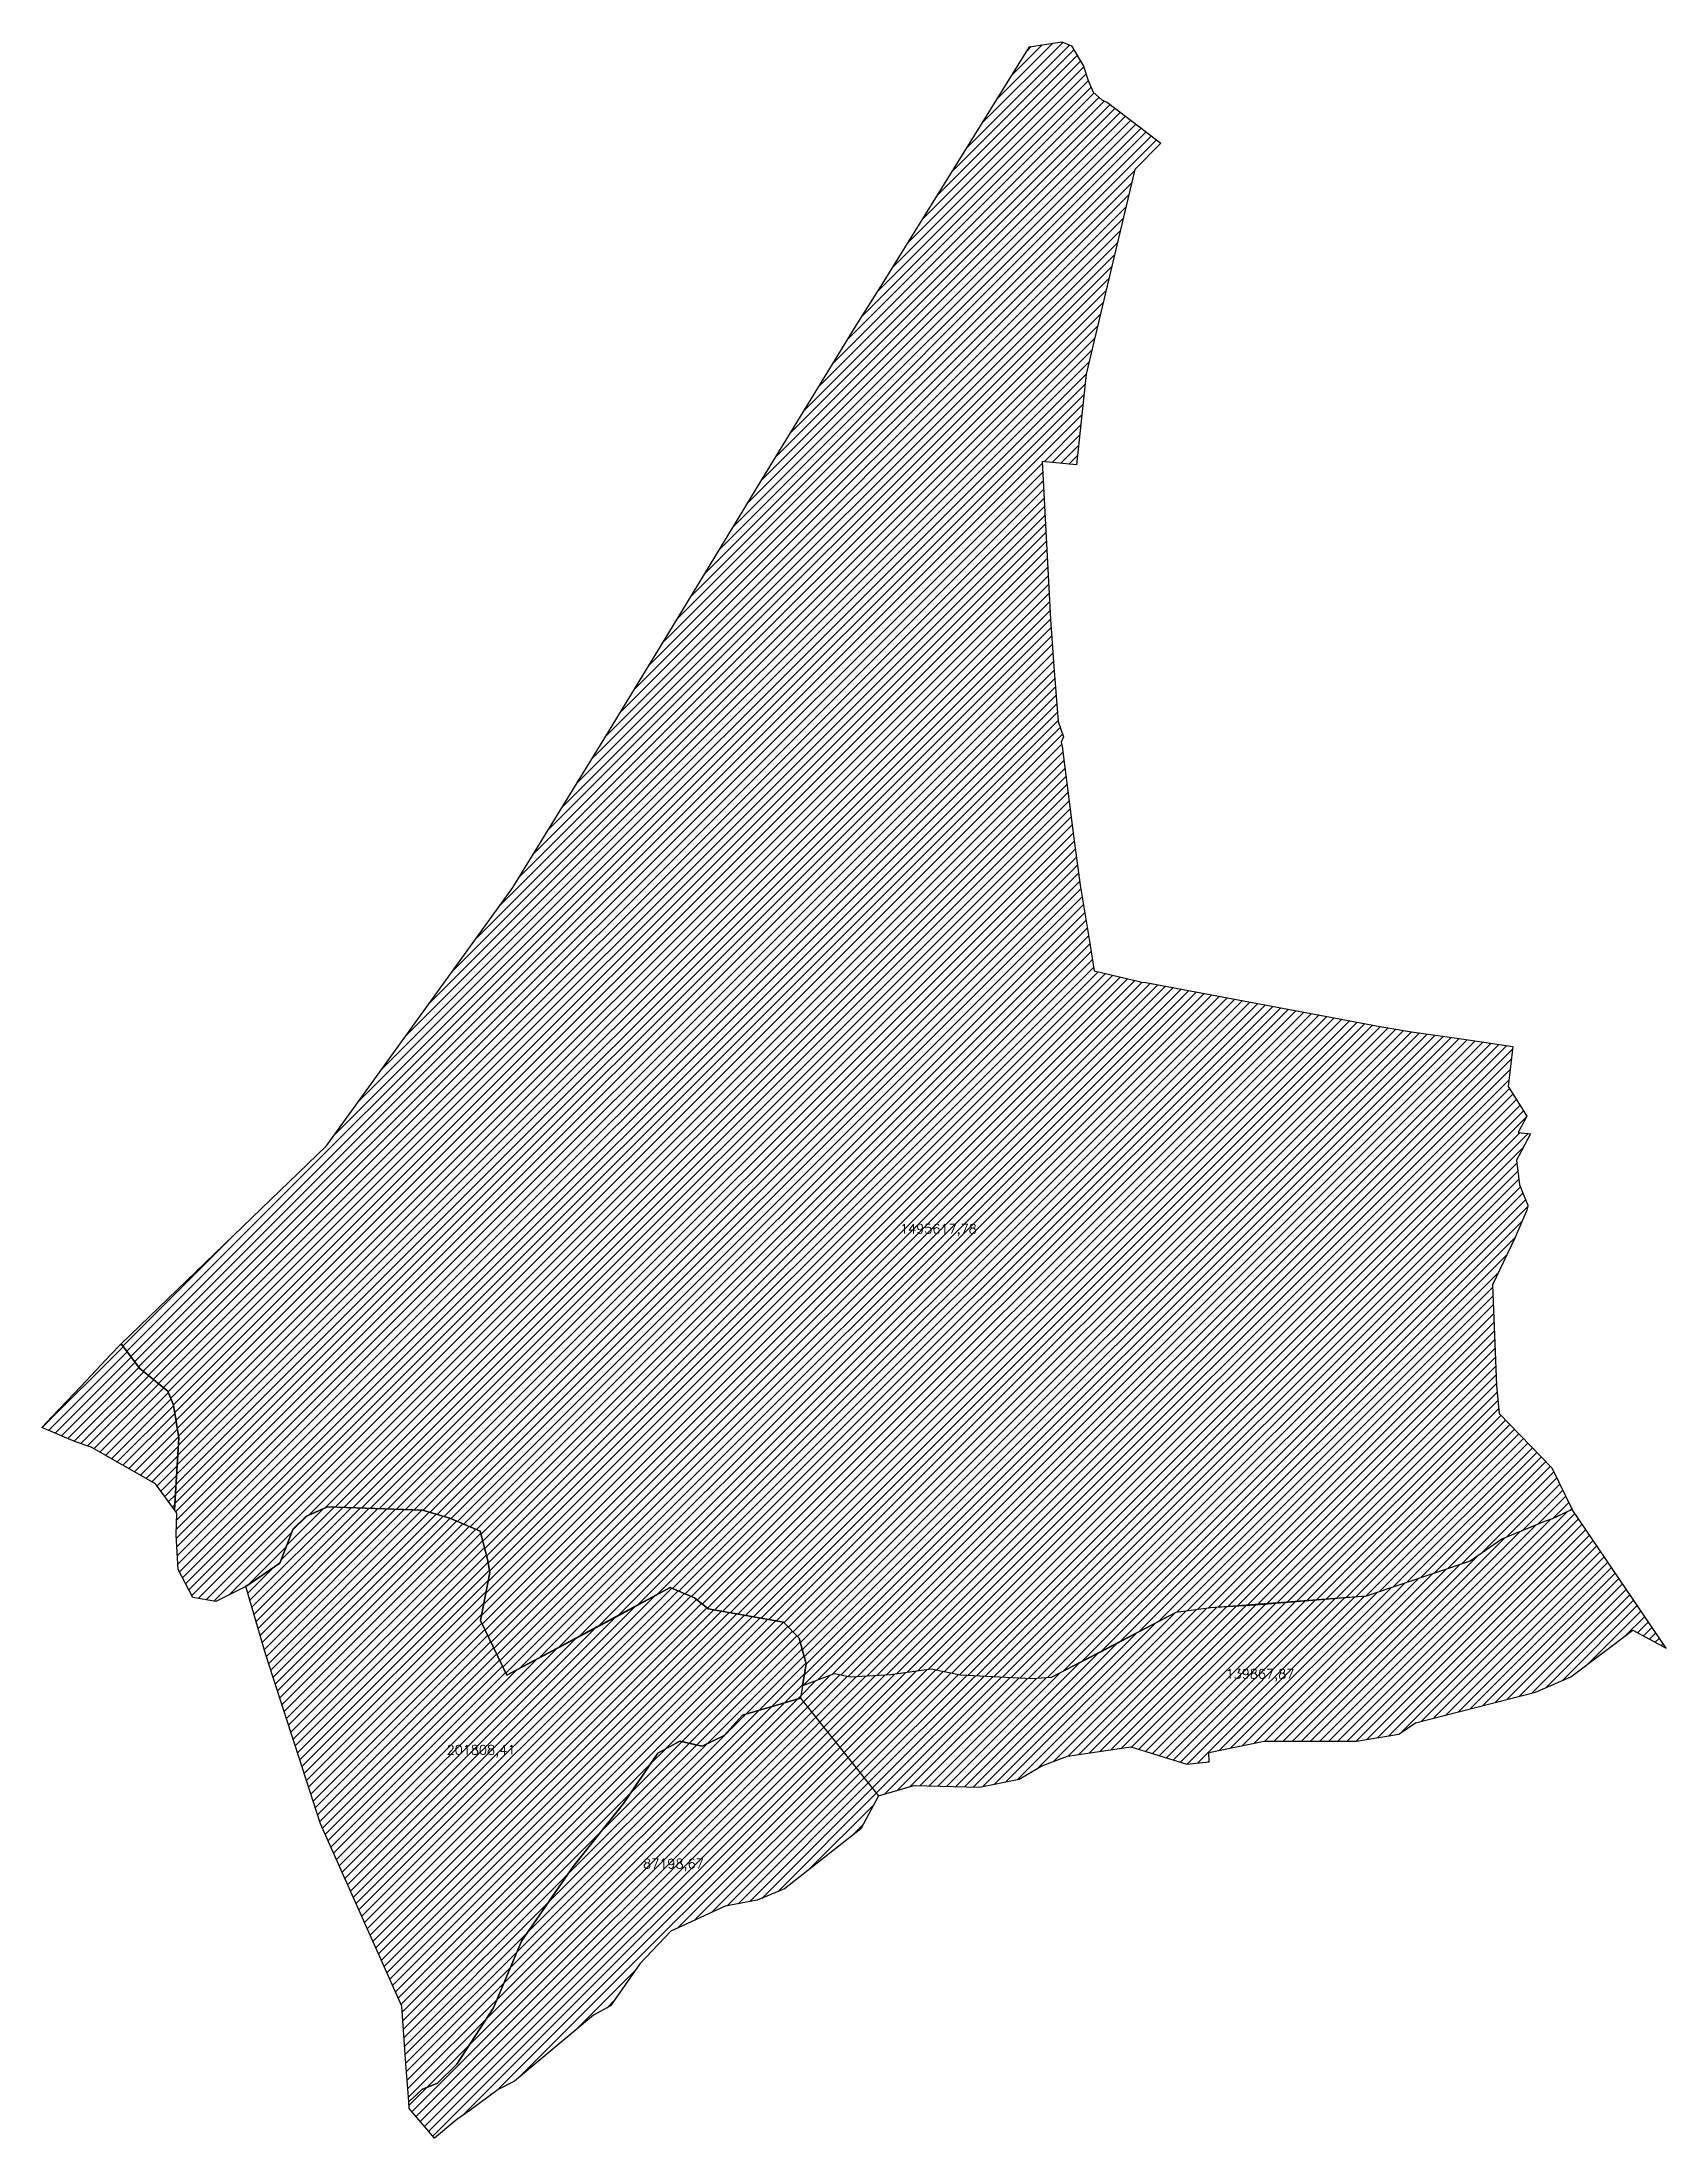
# Model space of a CAD drawing. Extents: x 0 to 28539, y 0 to 9112.
# Drawn here: x 20691 to 22583, y 5606 to 8049 of the extents above; entities that cross this region are included whole.
import ezdxf
from ezdxf.enums import TextEntityAlignment as Align

# ---------------------------------------------------------------- set-up
doc = ezdxf.new("R2010")
doc.units = 0
doc.header["$LTSCALE"] = 10
doc.header["$MEASUREMENT"] = 0
doc.header["$PDMODE"] = 2
doc.header["$PDSIZE"] = 3.5
doc.layers.get('0').update_dxf_attribs({"linetype": 'CONTINUOUS'})
doc.layers.get('Defpoints').update_dxf_attribs({"linetype": 'CONTINUOUS'})
doc.layers.add('COORDENADAS', color=1, linetype='CONTINUOUS')
doc.layers.add('HOJA', color=8, linetype='CONTINUOUS')
doc.styles.add('ARIAL', font='arial.ttf')
doc.styles.add('SIMPLEX', font='simplex', dxfattribs={"height": 8})
doc.dimstyles.new('Arq 1000', dxfattribs={"dimscale": 5, "dimtxt": 2, "dimasz": 0.8, "dimexe": 1, "dimexo": 0.625, "dimgap": 0.2, "dimtad": 0, "dimtih": 1, "dimtoh": 1, "dimzin": 1, "dimtxsty": 'ARIAL', "dimblk": 'DOT', "dimcen": 2.5, "dimadec": 0, "dimazin": 0, "dimtfac": 1, "dimtix": 1, "dimtmove": 2, "dimatfit": 3, "dimfxl": 1, "dimarcsym": 0})

msp = doc.modelspace()

# ---------------------------------------------------------------- texts
at = {"layer": 'COORDENADAS', "color": 1, "true_color": 0xe60000, "style": 'SIMPLEX'}
msp.add_text('1495617,78', height=11, dxfattribs=at).set_placement((21735.495, 6660.013), align=Align.CENTER)
at = {"layer": 'COORDENADAS', "color": 30, "true_color": 0xff962e, "style": 'SIMPLEX'}
msp.add_text('139867,87', height=11, dxfattribs=at).set_placement((22110.126, 6141.221), align=Align.CENTER)
at = {"layer": 'COORDENADAS', "color": 150, "true_color": 0x0075eb, "style": 'SIMPLEX'}
msp.add_text('201808,41', height=11, dxfattribs=at).set_placement((21202.463, 6052.611), align=Align.CENTER)
at = {"layer": 'COORDENADAS', "color": 116, "true_color": 0x00753b, "style": 'SIMPLEX'}
msp.add_text('87198,67', height=11, dxfattribs=at).set_placement((21426.76, 5920.002), align=Align.CENTER)

# ---------------------------------------------------------------- blocks, each defined once
blk = doc.blocks.new('*D8')
at = {"layer": 'COORDENADAS', "color": 1, "lineweight": -2}
for p, q in [((23399.2, 5648.9), (23391.2, 5648.9)), ((23407.2, 5650.8), (23399.2, 5648.9)), ((23414.2, 5650.8), (23407.2, 5650.8))]:
    blk.add_line(p, q, dxfattribs=at)
at = {"layer": 'Defpoints', "color": 0}
for p in [(23391.2, 5648.9), (23417.4, 5650.8), (0, 0)]:
    blk.add_point(p, dxfattribs=at)
at = {"layer": 'COORDENADAS', "color": 7, "insert": (23365.6, 5648.9), "char_height": 10, "attachment_point": 5, "style": 'ARIAL'}
blk.add_mtext('5650,78', dxfattribs=at)
blk = doc.blocks.new('_DOT')
at = {"color": 0, "linetype": 'ByBlock'}
blk.add_line((-0.5, 0), (-1, 0), dxfattribs=at)
at = {"color": 0, "linetype": 'ByBlock', "const_width": 0.5}
blk.add_lwpolyline([(-0.25, 0, 1), (0.25, 0, 1)], format="xyb", close=True, dxfattribs=at)
blk = doc.blocks.new('*D9')
at = {"layer": 'COORDENADAS', "color": 1, "lineweight": -2}
for p, q in [((23292, 6018.1), (23284, 6018.1)), ((23294, 6010.8), (23292, 6018.1)), ((23298.9, 6010.8), (23294, 6010.8))]:
    blk.add_line(p, q, dxfattribs=at)
at = {"layer": 'Defpoints', "color": 0}
for p in [(23284, 6018.1), (23302, 6010.8), (0, 0)]:
    blk.add_point(p, dxfattribs=at)
at = {"layer": 'COORDENADAS', "color": 7, "insert": (23258.3, 6018.1), "char_height": 10, "attachment_point": 5, "style": 'ARIAL'}
blk.add_mtext('6010,80', dxfattribs=at)
blk = doc.blocks.new('*D10')
at = {"layer": 'COORDENADAS', "color": 1, "lineweight": -2}
for p, q in [((23435.3, 5605.7), (23427.3, 5592.9)), ((23444.5, 5605.7), (23435.3, 5605.7)), ((23427.3, 5592.9), (23419.3, 5592.9))]:
    blk.add_line(p, q, dxfattribs=at)
at = {"layer": 'Defpoints', "color": 0}
for p in [(23447.6, 5605.7), (23419.3, 5592.9), (0, 0)]:
    blk.add_point(p, dxfattribs=at)
at = {"layer": 'COORDENADAS', "color": 7, "insert": (23393.6, 5592.9), "char_height": 10, "attachment_point": 5, "style": 'ARIAL'}
blk.add_mtext('5605,68', dxfattribs=at)
blk = doc.blocks.new('*D11')
at = {"layer": 'COORDENADAS', "color": 1, "lineweight": -2}
for p, q in [((23205.4, 6248.4), (23197.4, 6213.6)), ((23224.8, 6248.4), (23205.4, 6248.4)), ((23197.4, 6213.6), (23189.4, 6213.6))]:
    blk.add_line(p, q, dxfattribs=at)
at = {"layer": 'Defpoints', "color": 0}
for p in [(23227.9, 6248.4), (23189.4, 6213.6), (0, 0)]:
    blk.add_point(p, dxfattribs=at)
at = {"layer": 'COORDENADAS', "color": 7, "insert": (23163.7, 6213.6), "char_height": 10, "attachment_point": 5, "style": 'ARIAL'}
blk.add_mtext('6248,39', dxfattribs=at)
blk = doc.blocks.new('*D12')
at = {"layer": 'COORDENADAS', "color": 1, "lineweight": -2}
for p, q in [((23968, 6004.6), (23977.8, 6004.6)), ((23977.8, 6004.6), (23985.8, 5984.4)), ((23985.8, 5984.4), (23993.8, 5984.4))]:
    blk.add_line(p, q, dxfattribs=at)
at = {"layer": 'Defpoints', "color": 0}
for p in [(23964.9, 6004.6), (23993.8, 5984.4), (0, 0)]:
    blk.add_point(p, dxfattribs=at)
at = {"layer": 'COORDENADAS', "color": 7, "insert": (24019.4, 5984.4), "char_height": 10, "attachment_point": 5, "style": 'ARIAL'}
blk.add_mtext('6004,63', dxfattribs=at)

# ---------------------------------------------------------------- dimensions: what is measured, and where the dimension line sits
at = {"layer": 'COORDENADAS'}
for feature_location, offset, picture, middle in [((23227.915, 6248.391), (-38.505, -34.744), '*D11', (23163.731, 6213.647)), ((23302.033, 6010.803), (-18.039, 7.271), '*D9', (23258.341, 6018.074)), ((23964.858, 6004.627), (28.899, -20.183), '*D12', (24019.426, 5984.444)), ((23417.354, 5650.777), (-26.104, -1.899), '*D8', (23365.597, 5648.878)), ((23447.649, 5605.678), (-28.394, -12.762), '*D10', (23393.602, 5592.916))]:
    dim = msp.add_ordinate_dim(feature_location=feature_location, offset=offset, dtype=0, origin=(0, 0), dimstyle='Arq 1000', dxfattribs=at)
    dim.commit()
    dim.dimension.update_dxf_attribs({"geometry": picture, "text_midpoint": middle})

# ---------------------------------------------------------------- hatches: boundary and pattern name
at = {"layer": 'COORDENADAS', "true_color": 0xe60000}
h = msp.add_hatch(dxfattribs=at)
h.set_pattern_fill('LINE', color=1, scale=60, angle=45)
h.set_pattern_definition([(45, (2133.2714, -4e-09), (-5.3033009, 5.3033009), [])])
h.paths.add_polyline_path([(20783.465, 6531.279), (20783.268, 6531.478), (21022.353, 6761.996), (21239.653, 7063.063), (21346.822, 7237.819), (21441.886, 7393.853), (21530.311, 7538.989), (21639.564, 7718.312), (21670.18, 7766.817), (21841.669, 8042.891), (21879.448, 8048.731), (21890.588, 8044.085), (21904.727, 8020.356), (21909.878, 8003.794), (21915.99, 7990.137), (21925.783, 7981.418), (21929.731, 7979.206), (21932.576, 7978.275), (21969.938, 7949.657), (21994.617, 7930.753), (21964.167, 7900.027), (21907.79, 7661.556), (21896.287, 7556.013), (21896.259, 7555.727), (21856.413, 7559.685), (21866.076, 7375.548), (21869.93, 7320.778), (21875.054, 7256.827), (21881.222, 7238.92), (21878.435, 7232.516), (21879.64, 7227.554), (21893.619, 7117.528), (21900.786, 7065.937), (21911.072, 7003.164), (21917.062, 6966.138), (21967.672, 6953.947), (21972.163, 6952.824), (21977.259, 6952.447), (22173.715, 6915.747), (22212.88, 6908.254), (22249.925, 6901.391), (22256.665, 6900.162), (22286.708, 6895.079), (22344.795, 6886.665), (22404.606, 6877.711), (22399.459, 6831.162), (22421.254, 6796.818), (22411.107, 6777.569), (22425.232, 6776.082), (22408.956, 6745.58), (22412.721, 6716.636), (22422.203, 6692.891), (22421.966, 6690.371), (22421.104, 6687.342), (22407.221, 6654.382), (22380.937, 6599.963), (22385.678, 6482.974), (22388.77, 6450.188), (22450.285, 6386.906), (22473.919, 6338.367), (22465.519, 6334.465), (22462.219, 6332.933), (22450.585, 6327.36), (22441.639, 6324.348), (22392.012, 6303.589), (22354.914, 6278.145), (22233.807, 6237.084), (22104.931, 6226.791), (22053.056, 6223.506), (22012.109, 6218.426), (21934.698, 6177.31), (21867.038, 6142.623), (21844.36, 6141.075), (21761.218, 6145.349), (21727.049, 6152.13), (21679.803, 6145.476), (21632.907, 6142.983), (21614.067, 6146.831), (21577.259, 6132.855), (21581.345, 6158.356), (21573.168, 6188.459), (21555.125, 6207.066), (21467.25, 6222.461), (21451.194, 6235.273), (21422.959, 6247.539), (21232.539, 6145.089), (21201.763, 6208.979), (21212.755, 6264.907), (21210.262, 6280.25), (21201.715, 6312.995), (21166.039, 6328.243), (21134.482, 6337.384), (21023.552, 6341.458), (20998.474, 6330.149), (20983.849, 6315.569), (20968.158, 6275.766), (20928.665, 6248.391), (20916.933, 6242.583), (20909.992, 6239.148), (20893.741, 6231.104), (20866.872, 6235.723), (20849.624, 6268.54), (20847.474, 6308.894), (20848.327, 6333.859), (20845.461, 6337.811), (20850.29, 6421.826), (20844.402, 6459.878), (20837.719, 6476.215), (20804.942, 6502.542), (20783.465, 6531.279), (20783.271, 6531.481)])
at = {"layer": 'COORDENADAS', "true_color": 0x0075eb}
h = msp.add_hatch(dxfattribs=at)
h.set_pattern_fill('LINE', color=150, scale=60, angle=45)
h.set_pattern_definition([(45, (-2299.249, 2e-12), (-5.3033009, 5.3033009), [])])
h.paths.add_polyline_path([(20782.149, 6530.295), (20783.465, 6531.279), (20804.942, 6502.542), (20837.719, 6476.215), (20844.402, 6459.878), (20850.29, 6421.826), (20845.461, 6337.811), (20823.449, 6368.156), (20748.349, 6410.845), (20729.943, 6417.323), (20690.959, 6433.905), (20702.642, 6446.255), (20736.617, 6482.167), (20770.979, 6518.488)])
h = msp.add_hatch(dxfattribs=at)
h.set_pattern_fill('LINE', color=150, scale=60, angle=45)
h.paths.add_polyline_path([(20928.665, 6248.391), (20968.158, 6275.766), (20983.849, 6315.569), (20998.474, 6330.149), (21023.552, 6341.458), (21134.482, 6337.384), (21166.039, 6328.243), (21201.715, 6312.995), (21210.262, 6280.25), (21212.755, 6264.907), (21201.763, 6208.979), (21232.539, 6145.089), (21353.949, 6209.875), (21422.959, 6247.539), (21451.194, 6235.273), (21467.25, 6222.461), (21555.125, 6207.066), (21573.168, 6188.459), (21581.345, 6158.356), (21574.948, 6118.433), (21507.104, 6098.487), (21485.759, 6075.018), (21460.214, 6062.55), (21434.608, 6068.123), (21408.409, 6054.437), (21368.652, 5995.452), (21309.885, 5922.192), (21249.694, 5835.218), (21217.105, 5757.664), (21174.226, 5691.711), (21151.806, 5669.67), (21133.731, 5662.343), (21130.072, 5658.912), (21127.578, 5656.573), (21120.001, 5649.467), (21118.279, 5647.853), (21117.874, 5653.497), (21115.094, 5692.151), (21110.247, 5759.564), (21015.504, 5971.79), (20951.972, 6168.73)])
at = {"layer": 'COORDENADAS', "true_color": 0xff962e}
h = msp.add_hatch(dxfattribs=at)
h.set_pattern_fill('LINE', color=30, scale=60, angle=45)
h.paths.add_polyline_path([(21614.067, 6146.831), (21577.259, 6132.855), (21574.948, 6118.433), (21665.608, 6004.627), (21707.039, 6016.598), (21783.249, 6014.787), (21829.75, 6024.092), (21855.799, 6039.538), (21886.035, 6050.895), (21959.818, 6061.808), (22024.754, 6041.597), (22050.929, 6044.14), (22050.425, 6055.159), (22115.005, 6068.174), (22222.626, 6068.445), (22271.833, 6076.567), (22291.206, 6089.783), (22431.3, 6125.542), (22472.388, 6143.328), (22544.682, 6197.459), (22583.305, 6176.791), (22473.919, 6338.367), (22450.585, 6327.36), (22441.639, 6324.348), (22392.012, 6303.589), (22354.914, 6278.145), (22233.807, 6237.084), (22053.056, 6223.506), (22012.109, 6218.426), (21867.038, 6142.623), (21844.36, 6141.075), (21761.218, 6145.349), (21727.049, 6152.13), (21679.803, 6145.476), (21632.907, 6142.983)])
at = {"layer": 'COORDENADAS', "true_color": 0x00753b}
h = msp.add_hatch(dxfattribs=at)
h.set_pattern_fill('LINE', color=116, scale=60, angle=45)
h.paths.add_polyline_path([(21118.279, 5647.853), (21133.731, 5662.343), (21151.806, 5669.67), (21174.226, 5691.711), (21217.105, 5757.664), (21249.694, 5835.218), (21309.885, 5922.192), (21368.652, 5995.452), (21408.409, 6054.437), (21433.703, 6068.32), (21460.214, 6062.55), (21485.759, 6075.018), (21507.104, 6098.487), (21574.948, 6118.433), (21665.608, 6004.627), (21644.923, 5966.287), (21556.18, 5896.224), (21524.36, 5882.783), (21487.028, 5876.028), (21423.729, 5847.013), (21387.665, 5808.625), (21353.571, 5759.693), (21333.446, 5749.086), (21241.739, 5672.021), (21222.359, 5662.238), (21189.648, 5637.742), (21174.433, 5627.456), (21148.399, 5605.678), (21118.832, 5640.162)])

# ---------------------------------------------------------------- linework, layer by layer
at = {"layer": 'HOJA'}
for points in [[(20783.465, 6531.279), (20783.268, 6531.478), (21022.353, 6761.996), (21239.653, 7063.063), (21346.822, 7237.819), (21441.886, 7393.853), (21530.311, 7538.989), (21639.564, 7718.312), (21670.18, 7766.817), (21841.669, 8042.891), (21879.448, 8048.731), (21890.588, 8044.085), (21904.727, 8020.356), (21909.878, 8003.794), (21915.99, 7990.137), (21925.783, 7981.418), (21929.731, 7979.206), (21932.576, 7978.275), (21969.938, 7949.657), (21994.617, 7930.753), (21964.167, 7900.027), (21907.79, 7661.556), (21896.287, 7556.013), (21896.259, 7555.727), (21856.413, 7559.685), (21866.076, 7375.548), (21869.93, 7320.778), (21875.054, 7256.827), (21881.222, 7238.92), (21878.435, 7232.516), (21879.64, 7227.554), (21893.619, 7117.528), (21900.786, 7065.937), (21911.072, 7003.164), (21917.062, 6966.138), (21967.672, 6953.947), (21972.163, 6952.824), (21977.259, 6952.447), (22173.715, 6915.747), (22212.88, 6908.254), (22249.925, 6901.391), (22256.665, 6900.162), (22286.708, 6895.079), (22344.795, 6886.665), (22404.606, 6877.711), (22399.459, 6831.162), (22421.254, 6796.818), (22411.107, 6777.569), (22425.232, 6776.082), (22408.956, 6745.58), (22412.721, 6716.636), (22422.203, 6692.891), (22421.966, 6690.371), (22421.104, 6687.342), (22407.221, 6654.382), (22380.937, 6599.963), (22385.678, 6482.974), (22388.77, 6450.188), (22450.285, 6386.906), (22473.919, 6338.367), (22465.519, 6334.465), (22462.219, 6332.933), (22450.585, 6327.36), (22441.639, 6324.348), (22392.012, 6303.589), (22354.914, 6278.145), (22233.807, 6237.084), (22104.931, 6226.791), (22053.056, 6223.506), (22012.109, 6218.426), (21934.698, 6177.31), (21867.038, 6142.623), (21844.36, 6141.075), (21761.218, 6145.349), (21727.049, 6152.13), (21679.803, 6145.476), (21632.907, 6142.983), (21614.067, 6146.831), (21577.259, 6132.855), (21581.345, 6158.356), (21573.168, 6188.459), (21555.125, 6207.066), (21467.25, 6222.461), (21451.194, 6235.273), (21422.959, 6247.539), (21232.539, 6145.089), (21201.763, 6208.979), (21212.755, 6264.907), (21210.262, 6280.25), (21201.715, 6312.995), (21166.039, 6328.243), (21134.482, 6337.384), (21023.552, 6341.458), (20998.474, 6330.149), (20983.849, 6315.569), (20968.158, 6275.766), (20928.665, 6248.391), (20916.933, 6242.583), (20909.992, 6239.148), (20893.741, 6231.104), (20866.872, 6235.723), (20849.624, 6268.54), (20847.474, 6308.894), (20848.327, 6333.859), (20845.461, 6337.811), (20850.29, 6421.826), (20844.402, 6459.878), (20837.719, 6476.215), (20804.942, 6502.542), (20783.465, 6531.279), (20783.271, 6531.481)], [(20782.149, 6530.295), (20783.465, 6531.279), (20804.942, 6502.542), (20837.719, 6476.215), (20844.402, 6459.878), (20850.29, 6421.826), (20845.461, 6337.811), (20823.449, 6368.156), (20748.349, 6410.845), (20729.943, 6417.323), (20690.959, 6433.905), (20702.642, 6446.255), (20736.617, 6482.167), (20770.979, 6518.488)], [(21614.067, 6146.831), (21577.259, 6132.855), (21574.948, 6118.433), (21665.608, 6004.627), (21707.039, 6016.598), (21783.249, 6014.787), (21829.75, 6024.092), (21855.799, 6039.538), (21886.035, 6050.895), (21959.818, 6061.808), (22024.754, 6041.597), (22050.929, 6044.14), (22050.425, 6055.159), (22115.005, 6068.174), (22222.626, 6068.445), (22271.833, 6076.567), (22291.206, 6089.783), (22431.3, 6125.542), (22472.388, 6143.328), (22544.682, 6197.459), (22583.305, 6176.791), (22473.919, 6338.367), (22450.585, 6327.36), (22441.639, 6324.348), (22392.012, 6303.589), (22354.914, 6278.145), (22233.807, 6237.084), (22053.056, 6223.506), (22012.109, 6218.426), (21867.038, 6142.623), (21844.36, 6141.075), (21761.218, 6145.349), (21727.049, 6152.13), (21679.803, 6145.476), (21632.907, 6142.983)], [(21118.279, 5647.853), (21133.731, 5662.343), (21151.806, 5669.67), (21174.226, 5691.711), (21217.105, 5757.664), (21249.694, 5835.218), (21309.885, 5922.192), (21368.652, 5995.452), (21408.409, 6054.437), (21433.703, 6068.32), (21460.214, 6062.55), (21485.759, 6075.018), (21507.104, 6098.487), (21574.948, 6118.433), (21665.608, 6004.627), (21644.923, 5966.287), (21556.18, 5896.224), (21524.36, 5882.783), (21487.028, 5876.028), (21423.729, 5847.013), (21387.665, 5808.625), (21353.571, 5759.693), (21333.446, 5749.086), (21241.739, 5672.021), (21222.359, 5662.238), (21189.648, 5637.742), (21174.433, 5627.456), (21148.399, 5605.678), (21118.832, 5640.162)]]:
    msp.add_lwpolyline(points, close=True, dxfattribs=at)
for points in [[(20928.665, 6248.391), (20968.158, 6275.766), (20983.849, 6315.569), (20998.474, 6330.149), (21023.552, 6341.458), (21134.482, 6337.384)], [(20928.665, 6248.391), (20968.158, 6275.766), (20983.849, 6315.569), (20998.474, 6330.149), (21023.552, 6341.458), (21134.482, 6337.384), (21166.039, 6328.243), (21201.715, 6312.995), (21210.262, 6280.25), (21212.755, 6264.907), (21201.763, 6208.979), (21232.539, 6145.089), (21353.949, 6209.875), (21422.959, 6247.539), (21451.194, 6235.273), (21467.25, 6222.461), (21555.125, 6207.066), (21573.168, 6188.459), (21581.345, 6158.356), (21574.948, 6118.433), (21507.104, 6098.487), (21485.759, 6075.018), (21460.214, 6062.55), (21434.608, 6068.123), (21408.409, 6054.437), (21368.652, 5995.452), (21309.885, 5922.192), (21249.694, 5835.218), (21217.105, 5757.664), (21174.226, 5691.711), (21151.806, 5669.67), (21133.731, 5662.343), (21130.072, 5658.912), (21127.578, 5656.573), (21120.001, 5649.467), (21118.279, 5647.853), (21117.874, 5653.497), (21115.094, 5692.151), (21110.247, 5759.564), (21015.504, 5971.79), (20951.972, 6168.73), (20928.665, 6248.391)]]:
    msp.add_lwpolyline(points, dxfattribs=at)

msp.set_redraw_order([(e.dxf.handle, doc.entitydb.next_handle()) for e in msp.query("TEXT MTEXT ATTDEF DIMENSION ARC_DIMENSION")])  # texts and dimensions are drawn at this point

doc.saveas('drawing.dxf')
